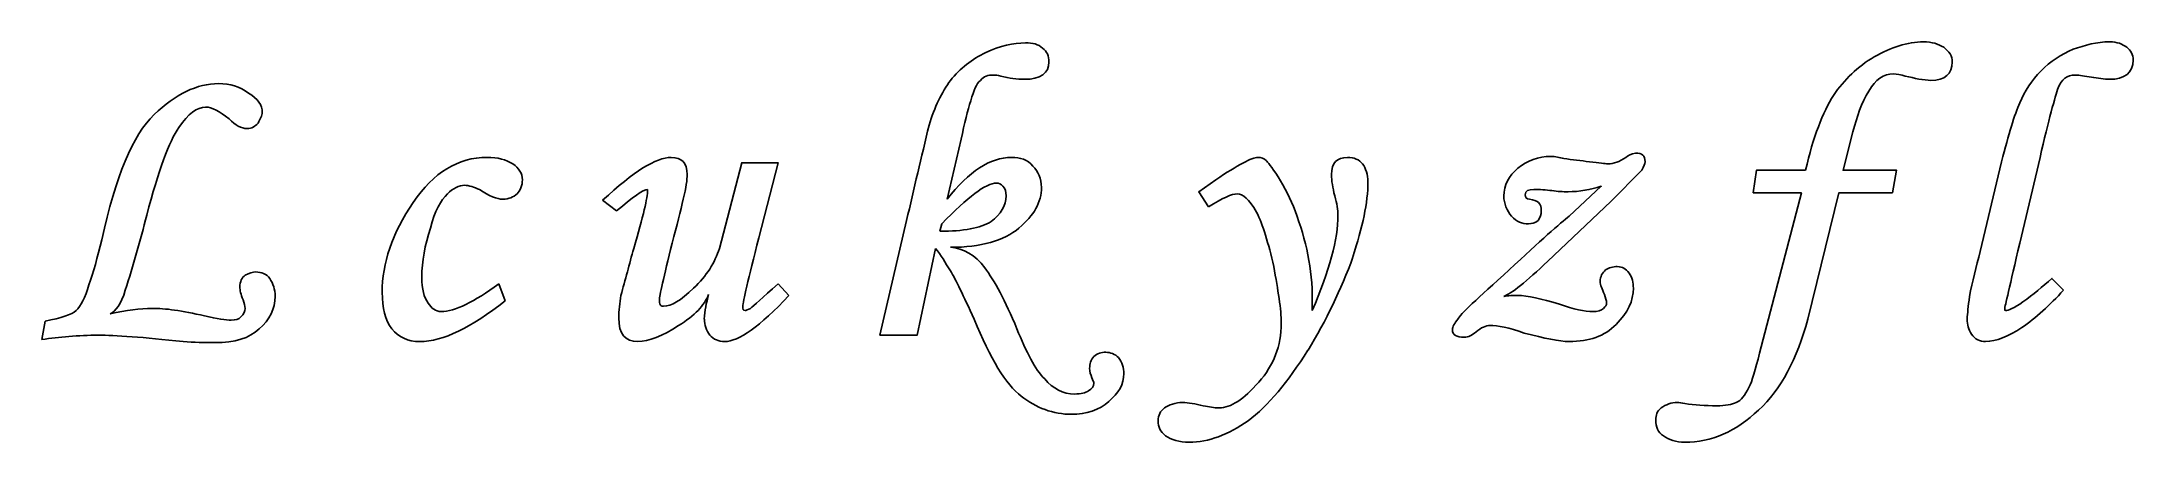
# Model space of a CAD drawing. Header units: millimetres. Extents: x 34 to 5984, y -3597 to 314.
# Drawn here: x 33.52 to 66.08, y 47.73 to 53.97 of the extents above; entities that cross this region are included whole.
import ezdxf

# ---------------------------------------------------------------- set-up
doc = ezdxf.new("R2010")
doc.units = ezdxf.units.MM

msp = doc.modelspace()

# ---------------------------------------------------------------- linework, layer by layer
at = {"color": 173, "lineweight": 25, "true_color": 0x4472c3}
for points in [[(47.433, 50.75), (47.15, 49.4), (46.567, 49.4), (46.983, 51.183, -0.00312), (47.333, 52.667)], [(53.3, 49.95, 0.0498), (53.233, 50.65, 0.038632), (53.033, 51.333, 0.04729), (52.767, 51.867)], [(63.533, 50, -0.010816), (63.7, 50.7), (64.033, 52.1)], [(57.3, 51.25), (57.8, 51.717, -0.078447), (57.283, 51.633)], [(64.367, 49.917, 0.023003), (64.817, 50.283), (65, 50.1)], [(50.367, 48.8, 0.165326), (50.283, 49.05, 0.204455), (50.083, 49.133)]]:
    msp.add_lwpolyline(points, format="xyb", dxfattribs=at)
for points in [[(47.833, 52.45), (47.617, 51.517)], [(61.717, 52.567), (61.567, 51.967), (62.4, 51.967), (62.333, 51.617), (61.5, 51.617), (61.017, 49.65)], [(64.633, 52.167), (64.317, 50.833)], [(44.067, 50.75), (44.417, 52.083), (44.983, 52.083), (44.683, 50.917)], [(51.683, 51.4), (51.533, 51.633), (51.8, 51.817)], [(58.433, 51.967), (57.95, 51.483), (56.967, 50.55)], [(60.267, 49.117), (60.917, 51.617), (60.167, 51.617), (60.217, 51.967), (60.983, 51.967)], [(42.467, 51.333), (42.25, 51.5)], [(47.533, 51.133), (47.5, 51.017)], [(40.633, 50.2), (40.733, 49.933)], [(44.983, 50.2), (45.15, 50.017)], [(33.517, 49.333), (33.567, 49.617)]]:
    msp.add_lwpolyline(points, dxfattribs=at)
for centre, radius, start, end in [((48.877, 52.396), 1.551, 115.1919, 141.2757), ((65.74, 52.423), 1.545, 112.4739, 134.9063), ((63.06, 52.033), 1.977, 120.7066, 146.1971), ((59.035, 65.075), 13.052, 261.9902, 263.7598), ((56.764, 49.491), 2.176, 82.8937, 90.3734), ((17.348, 55.722), 18.351, 342.1601, 345.9491), ((-76.188, 82.789), 123.162, 344.56807, 344.92169), ((46.243, 53.435), 8.191, 328.5901, 339.8712), ((44.243, 49.648), 0.409, 179.6598, 217.2101), ((36.17, 55.404), 6.121, 265.7487, 270.433), ((58.981, 47.941), 0.409, 89.6599, 127.2101)]:
    msp.add_arc(centre, radius, start, end, dxfattribs=at)
at = {"color": 7, "lineweight": 25}
for points in [[(48.217, 53.8), (48.433, 53.9), (48.65, 53.95), (48.833, 53.95)], [(48.833, 53.95), (48.95, 53.95), (49.033, 53.933), (49.1, 53.867)], [(49.1, 53.867), (49.167, 53.817), (49.2, 53.75), (49.2, 53.65)], [(62.05, 53.733), (62.317, 53.883), (62.567, 53.967), (62.817, 53.967)], [(62.817, 53.967), (62.95, 53.967), (63.05, 53.933), (63.133, 53.883)], [(63.133, 53.883), (63.217, 53.817), (63.267, 53.75), (63.267, 53.65)], [(65.15, 53.85), (65.333, 53.917), (65.517, 53.967), (65.717, 53.967)], [(65.717, 53.967), (65.833, 53.967), (65.917, 53.933), (65.983, 53.883)], [(65.983, 53.883), (66.05, 53.833), (66.083, 53.767), (66.083, 53.683)], [(48.333, 53.45), (48.25, 53.45), (48.183, 53.433), (48.133, 53.367)], [(48.45, 53.433), (48.4, 53.45), (48.367, 53.45), (48.333, 53.45)], [(48.817, 53.383), (48.7, 53.383), (48.583, 53.4), (48.45, 53.433)], [(49.2, 53.65), (49.2, 53.483), (49.067, 53.383), (48.817, 53.383)], [(62.35, 53.467), (62.2, 53.467), (62.067, 53.383), (61.967, 53.2)], [(62.533, 53.433), (62.467, 53.45), (62.4, 53.467), (62.35, 53.467)], [(62.933, 53.367), (62.817, 53.367), (62.683, 53.4), (62.533, 53.433)], [(63.267, 53.65), (63.267, 53.467), (63.15, 53.367), (62.933, 53.367)], [(64.317, 53.017), (64.4, 53.2), (64.5, 53.367), (64.65, 53.517)], [(65.183, 53.45), (65.05, 53.45), (64.967, 53.383), (64.917, 53.25)], [(65.433, 53.417), (65.333, 53.433), (65.25, 53.45), (65.183, 53.45)], [(65.717, 53.383), (65.633, 53.383), (65.533, 53.4), (65.433, 53.417)], [(66.083, 53.683), (66.083, 53.483), (65.95, 53.383), (65.717, 53.383)], [(35.267, 52.833), (35.6, 53.15), (35.933, 53.317), (36.267, 53.317)], [(36.267, 53.317), (36.45, 53.317), (36.6, 53.267), (36.733, 53.167)], [(36.733, 53.167), (36.883, 53.083), (36.95, 52.983), (36.95, 52.867)], [(47.333, 52.667), (47.417, 52.95), (47.533, 53.183), (47.667, 53.367)], [(48.133, 53.367), (48.067, 53.317), (48.033, 53.217), (47.983, 53.05)], [(60.983, 51.967), (61.1, 52.483), (61.25, 52.867), (61.417, 53.133)], [(61.967, 53.2), (61.85, 53.017), (61.783, 52.8), (61.717, 52.567)], [(64.917, 53.25), (64.867, 53.117), (64.767, 52.75), (64.633, 52.167)], [(34.45, 50.883), (34.667, 51.867), (34.933, 52.517), (35.267, 52.833)], [(36.067, 52.95), (35.933, 52.95), (35.8, 52.85), (35.65, 52.633)], [(36.433, 52.767), (36.283, 52.883), (36.167, 52.95), (36.067, 52.95)], [(36.717, 52.617), (36.617, 52.617), (36.533, 52.667), (36.433, 52.767)], [(36.95, 52.867), (36.95, 52.817), (36.917, 52.767), (36.883, 52.7)], [(47.983, 53.05), (47.933, 52.9), (47.883, 52.7), (47.833, 52.45)], [(64.033, 52.1), (64.15, 52.533), (64.233, 52.833), (64.317, 53.017)], [(35.65, 52.633), (35.5, 52.417), (35.333, 51.967), (35.15, 51.267)], [(36.883, 52.7), (36.833, 52.65), (36.783, 52.617), (36.717, 52.617)], [(39.3, 51.467), (39.617, 51.933), (40, 52.167), (40.45, 52.167)], [(40.45, 52.167), (40.617, 52.167), (40.75, 52.133), (40.85, 52.067)], [(42.25, 51.5), (42.733, 51.95), (43.083, 52.167), (43.317, 52.167)], [(43.317, 52.167), (43.483, 52.167), (43.567, 52.083), (43.567, 51.9)], [(47.617, 51.517), (47.95, 51.95), (48.283, 52.167), (48.617, 52.167)], [(48.617, 52.167), (48.75, 52.167), (48.867, 52.133), (48.95, 52.033)], [(51.8, 51.817), (52.133, 52.05), (52.367, 52.167), (52.45, 52.167)], [(52.45, 52.167), (52.5, 52.167), (52.55, 52.15), (52.583, 52.117)], [(52.583, 52.117), (52.6, 52.1), (52.667, 52.017), (52.767, 51.867)], [(53.6, 51.9), (53.6, 52.083), (53.683, 52.167), (53.85, 52.167)], [(53.85, 52.167), (53.95, 52.167), (54.033, 52.133), (54.083, 52.067)], [(56.5, 52), (56.65, 52.117), (56.817, 52.183), (57.017, 52.183)], [(57.017, 52.183), (57.083, 52.183), (57.15, 52.167), (57.217, 52.15)], [(57.9, 52.067), (58, 52.067), (58.083, 52.1), (58.183, 52.167)], [(58.183, 52.167), (58.217, 52.2), (58.267, 52.217), (58.333, 52.233)], [(58.333, 52.233), (58.433, 52.233), (58.483, 52.2), (58.483, 52.1)], [(40.85, 52.067), (40.95, 52), (41, 51.917), (41, 51.817)], [(41, 51.817), (41, 51.733), (40.967, 51.65), (40.917, 51.6)], [(43.567, 51.9), (43.567, 51.75), (43.483, 51.383), (43.333, 50.833)], [(48.95, 52.033), (49.033, 51.95), (49.083, 51.833), (49.083, 51.7)], [(53.65, 51.567), (53.617, 51.7), (53.6, 51.8), (53.6, 51.9)], [(54.167, 51.783), (54.167, 51.467), (54.083, 51.083), (53.933, 50.617)], [(54.083, 52.067), (54.133, 52), (54.167, 51.9), (54.167, 51.783)], [(56.283, 51.567), (56.283, 51.733), (56.367, 51.883), (56.5, 52)], [(57.617, 52.1), (57.767, 52.083), (57.867, 52.067), (57.9, 52.067)], [(58.483, 52.1), (58.483, 52.067), (58.467, 52.033), (58.433, 51.967)], [(38.817, 50.067), (38.817, 50.517), (38.967, 50.983), (39.3, 51.467)], [(39.833, 51.6), (39.733, 51.5), (39.633, 51.333), (39.567, 51.067)], [(40.1, 51.733), (40.017, 51.733), (39.917, 51.683), (39.833, 51.6)], [(40.333, 51.667), (40.25, 51.7), (40.167, 51.733), (40.1, 51.733)], [(40.7, 51.517), (40.6, 51.517), (40.483, 51.567), (40.333, 51.667)], [(40.917, 51.6), (40.867, 51.55), (40.783, 51.517), (40.7, 51.517)], [(42.95, 51.667), (42.883, 51.667), (42.717, 51.55), (42.467, 51.333)], [(42.733, 50.75), (42.883, 51.25), (42.95, 51.55), (42.95, 51.65)], [(42.95, 51.65), (42.95, 51.667), (42.95, 51.667), (42.95, 51.667)], [(48.383, 51.767), (48.217, 51.767), (47.933, 51.55), (47.533, 51.133)], [(48.3, 51.167), (48.45, 51.283), (48.533, 51.417), (48.533, 51.567)], [(48.483, 51.717), (48.45, 51.75), (48.417, 51.767), (48.383, 51.767)], [(48.533, 51.567), (48.533, 51.633), (48.517, 51.683), (48.483, 51.717)], [(49.083, 51.7), (49.083, 51.467), (48.967, 51.267), (48.733, 51.067)], [(52.133, 51.6), (52.05, 51.6), (51.9, 51.533), (51.683, 51.4)], [(52.433, 51.317), (52.317, 51.517), (52.217, 51.6), (52.133, 51.6)], [(53.7, 51.267), (53.7, 51.35), (53.683, 51.45), (53.65, 51.567)], [(56.4, 51.25), (56.333, 51.333), (56.283, 51.45), (56.283, 51.567)], [(56.75, 51.667), (56.667, 51.667), (56.617, 51.65), (56.617, 51.583)], [(56.617, 51.583), (56.617, 51.55), (56.633, 51.517), (56.683, 51.517)], [(56.683, 51.517), (56.817, 51.5), (56.867, 51.45), (56.867, 51.333)], [(57.283, 51.633), (57.2, 51.633), (57.117, 51.633), (57.033, 51.65)], [(47.5, 51.017), (47.867, 51.017), (48.133, 51.067), (48.3, 51.167)], [(52.7, 50.467), (52.617, 50.833), (52.533, 51.117), (52.433, 51.317)], [(53.3, 49.783), (53.567, 50.4), (53.7, 50.9), (53.7, 51.267)], [(56.367, 50.417), (56.85, 50.867), (57.167, 51.15), (57.3, 51.25)], [(56.667, 51.133), (56.567, 51.133), (56.483, 51.167), (56.4, 51.25)], [(56.817, 51.183), (56.767, 51.15), (56.717, 51.133), (56.667, 51.133)], [(56.867, 51.333), (56.867, 51.283), (56.85, 51.233), (56.817, 51.183)], [(34.25, 50.183), (34.317, 50.367), (34.383, 50.617), (34.45, 50.883)], [(39.567, 51.067), (39.483, 50.8), (39.433, 50.55), (39.433, 50.3)], [(43.333, 50.833), (43.2, 50.3), (43.133, 50), (43.133, 49.95)], [(44.683, 50.917), (44.517, 50.267), (44.433, 49.917), (44.433, 49.85)], [(48.733, 51.067), (48.5, 50.867), (48.133, 50.767), (47.667, 50.767)], [(64.317, 50.833), (64.167, 50.167), (64.083, 49.833), (64.083, 49.817)], [(43.667, 50.133), (43.867, 50.317), (44, 50.533), (44.067, 50.75)], [(47.667, 50.4), (47.583, 50.533), (47.517, 50.65), (47.433, 50.75)], [(47.667, 50.767), (47.867, 50.75), (48.05, 50.65), (48.2, 50.45)], [(56.967, 50.55), (56.633, 50.233), (56.4, 50.05), (56.283, 50)], [(34.05, 49.783), (34.117, 49.85), (34.2, 49.983), (34.25, 50.183)], [(36.6, 50.15), (36.6, 50.233), (36.633, 50.3), (36.683, 50.333)], [(36.683, 50.333), (36.75, 50.367), (36.8, 50.383), (36.85, 50.383)], [(36.85, 50.383), (36.933, 50.383), (37.017, 50.35), (37.067, 50.283)], [(37.067, 50.283), (37.117, 50.2), (37.15, 50.117), (37.15, 50)], [(39.433, 50.3), (39.433, 50.117), (39.467, 49.983), (39.533, 49.9)], [(39.733, 49.767), (39.95, 49.767), (40.25, 49.917), (40.633, 50.2)], [(44.55, 49.817), (44.6, 49.85), (44.733, 49.983), (44.983, 50.2)], [(48.033, 49.65), (47.867, 50.017), (47.75, 50.267), (47.667, 50.4)], [(48.2, 50.45), (48.35, 50.25), (48.517, 49.933), (48.7, 49.5)], [(52.817, 49.583), (52.817, 49.8), (52.767, 50.1), (52.7, 50.467)], [(55.567, 49.65), (55.6, 49.717), (55.867, 49.967), (56.367, 50.417)], [(57.783, 50.233), (57.783, 50.317), (57.817, 50.367), (57.867, 50.417)], [(57.85, 50.033), (57.817, 50.117), (57.783, 50.183), (57.783, 50.233)], [(57.867, 50.417), (57.917, 50.45), (57.983, 50.467), (58.05, 50.467)], [(58.05, 50.467), (58.133, 50.467), (58.183, 50.433), (58.233, 50.367)], [(58.233, 50.367), (58.283, 50.3), (58.3, 50.217), (58.3, 50.133)], [(34.817, 50.1), (34.75, 49.883), (34.667, 49.767), (34.583, 49.733)], [(36.65, 49.95), (36.617, 50.033), (36.6, 50.1), (36.6, 50.15)], [(36.683, 49.817), (36.683, 49.85), (36.667, 49.9), (36.65, 49.95)], [(37.15, 50), (37.15, 49.817), (37.067, 49.633), (36.9, 49.5)], [(38.967, 49.5), (38.867, 49.633), (38.817, 49.817), (38.817, 50.067)], [(40.733, 49.933), (40.2, 49.517), (39.767, 49.3), (39.4, 49.3)], [(39.533, 49.9), (39.583, 49.817), (39.65, 49.767), (39.733, 49.767)], [(42.5, 49.667), (42.5, 49.783), (42.517, 49.9), (42.533, 50.017)], [(43.133, 49.95), (43.133, 49.917), (43.133, 49.9), (43.15, 49.867)], [(43.15, 49.867), (43.167, 49.85), (43.183, 49.85), (43.2, 49.85)], [(43.2, 49.85), (43.317, 49.85), (43.467, 49.933), (43.667, 50.133)], [(43.9, 50.033), (43.833, 49.867), (43.683, 49.7), (43.433, 49.55)], [(43.833, 49.65), (43.833, 49.783), (43.867, 49.9), (43.9, 50.033)], [(45.15, 50.017), (44.7, 49.533), (44.367, 49.3), (44.15, 49.3)], [(44.433, 49.85), (44.433, 49.8), (44.433, 49.783), (44.467, 49.783)], [(53.3, 49.95), (53.3, 49.867), (53.3, 49.817), (53.3, 49.783)], [(56.283, 50), (56.35, 50.017), (56.433, 50.017), (56.5, 50.017)], [(56.5, 50.017), (56.65, 50.017), (56.867, 49.967), (57.15, 49.883)], [(57.15, 49.883), (57.367, 49.8), (57.55, 49.767), (57.667, 49.767)], [(57.833, 49.817), (57.867, 49.85), (57.883, 49.867), (57.883, 49.9)], [(57.883, 49.9), (57.883, 49.933), (57.867, 49.983), (57.85, 50.033)], [(58.3, 50.133), (58.3, 49.933), (58.217, 49.75), (58.033, 49.567)], [(63.5, 49.65), (63.5, 49.733), (63.517, 49.85), (63.533, 50)], [(64.1, 49.783), (64.133, 49.783), (64.233, 49.817), (64.367, 49.917)], [(65, 50.1), (64.783, 49.867), (64.567, 49.667), (64.35, 49.517)], [(33.567, 49.617), (33.817, 49.667), (33.983, 49.717), (34.05, 49.783)], [(34.583, 49.733), (34.833, 49.783), (35.05, 49.817), (35.233, 49.817)], [(35.233, 49.817), (35.433, 49.817), (35.7, 49.783), (36.05, 49.7)], [(36.05, 49.7), (36.25, 49.65), (36.383, 49.633), (36.467, 49.633)], [(36.467, 49.633), (36.533, 49.633), (36.583, 49.65), (36.617, 49.683)], [(36.617, 49.683), (36.667, 49.733), (36.683, 49.767), (36.683, 49.817)], [(42.8, 49.3), (42.6, 49.3), (42.5, 49.417), (42.5, 49.667)], [(43.433, 49.55), (43.183, 49.383), (42.967, 49.3), (42.8, 49.3)], [(44.467, 49.783), (44.483, 49.783), (44.517, 49.8), (44.55, 49.817)], [(48.767, 48.45), (48.533, 48.633), (48.283, 49.033), (48.033, 49.65)], [(52.467, 48.667), (52.7, 48.933), (52.817, 49.233), (52.817, 49.583)], [(55.483, 49.483), (55.483, 49.533), (55.517, 49.583), (55.567, 49.65)], [(56.067, 49.55), (56, 49.55), (55.933, 49.517), (55.85, 49.45)], [(56.6, 49.433), (56.367, 49.517), (56.183, 49.55), (56.067, 49.55)], [(58.033, 49.567), (57.85, 49.383), (57.617, 49.3), (57.3, 49.3)], [(57.667, 49.767), (57.75, 49.767), (57.8, 49.783), (57.833, 49.817)], [(61.017, 49.65), (60.85, 49.033), (60.6, 48.55), (60.25, 48.233)], [(63.567, 49.417), (63.517, 49.483), (63.5, 49.567), (63.5, 49.65)], [(64.35, 49.517), (64.133, 49.383), (63.95, 49.3), (63.783, 49.3)], [(64.083, 49.817), (64.083, 49.783), (64.083, 49.783), (64.1, 49.783)], [(34.4, 49.4), (34.083, 49.4), (33.783, 49.367), (33.517, 49.333)], [(35.717, 49.3), (35.1, 49.367), (34.65, 49.4), (34.4, 49.4)], [(36.9, 49.5), (36.75, 49.35), (36.517, 49.283), (36.217, 49.283)], [(39.4, 49.3), (39.217, 49.3), (39.067, 49.367), (38.967, 49.5)], [(44.15, 49.3), (44.05, 49.3), (43.983, 49.333), (43.917, 49.4)], [(48.7, 49.5), (48.85, 49.133), (48.983, 48.867), (49.133, 48.717)], [(55.667, 49.367), (55.55, 49.367), (55.483, 49.4), (55.483, 49.483)], [(55.85, 49.45), (55.783, 49.4), (55.733, 49.367), (55.667, 49.367)], [(57.3, 49.3), (57.15, 49.3), (56.917, 49.35), (56.6, 49.433)], [(63.783, 49.3), (63.7, 49.3), (63.617, 49.333), (63.567, 49.417)], [(49.833, 48.883), (49.833, 48.95), (49.85, 49.017), (49.9, 49.067)], [(49.867, 48.733), (49.85, 48.783), (49.833, 48.833), (49.833, 48.883)], [(49.9, 49.067), (49.95, 49.117), (50.017, 49.133), (50.083, 49.133)], [(53.233, 49.167), (52.917, 48.667), (52.617, 48.3), (52.3, 48.067)], [(60.1, 48.583), (60.15, 48.683), (60.2, 48.867), (60.267, 49.117)], [(49.133, 48.717), (49.267, 48.567), (49.417, 48.483), (49.6, 48.483)], [(49.6, 48.483), (49.7, 48.483), (49.767, 48.5), (49.817, 48.533)], [(49.817, 48.533), (49.867, 48.567), (49.9, 48.6), (49.9, 48.65)], [(49.9, 48.65), (49.9, 48.667), (49.883, 48.7), (49.867, 48.733)], [(50.367, 48.8), (50.367, 48.633), (50.283, 48.5), (50.133, 48.367)], [(51.85, 48.267), (52.033, 48.267), (52.233, 48.4), (52.467, 48.667)], [(59.9, 48.35), (59.983, 48.383), (60.033, 48.467), (60.1, 48.583)], [(49.55, 48.167), (49.267, 48.167), (49, 48.267), (48.767, 48.45)], [(50.133, 48.367), (49.983, 48.233), (49.783, 48.167), (49.55, 48.167)], [(50.9, 48.067), (50.9, 48.15), (50.933, 48.217), (51, 48.267)], [(51, 48.267), (51.067, 48.317), (51.167, 48.35), (51.283, 48.35)], [(51.283, 48.35), (51.367, 48.35), (51.483, 48.333), (51.6, 48.3)], [(51.6, 48.3), (51.7, 48.283), (51.767, 48.267), (51.85, 48.267)], [(58.65, 48.083), (58.65, 48.15), (58.667, 48.217), (58.733, 48.267)], [(58.983, 48.35), (59.017, 48.35), (59.05, 48.35), (59.1, 48.333)], [(59.1, 48.333), (59.25, 48.317), (59.417, 48.3), (59.6, 48.3)], [(60.25, 48.233), (59.9, 47.9), (59.517, 47.733), (59.1, 47.733)], [(59.6, 48.3), (59.733, 48.3), (59.833, 48.317), (59.9, 48.35)], [(51.017, 47.833), (50.933, 47.9), (50.9, 47.967), (50.9, 48.067)], [(52.3, 48.067), (52, 47.85), (51.683, 47.733), (51.383, 47.733)], [(58.767, 47.833), (58.683, 47.883), (58.65, 47.967), (58.65, 48.083)], [(51.383, 47.733), (51.233, 47.733), (51.1, 47.767), (51.017, 47.833)], [(59.1, 47.733), (58.967, 47.733), (58.85, 47.767), (58.767, 47.833)]]:
    msp.add_open_spline(points, degree=3, dxfattribs=at)
at = {"color": 173, "lineweight": 25, "true_color": 0x4472c3}
for points in [[(48.217, 53.8), (48.433, 53.9), (48.65, 53.95), (48.833, 53.95)], [(48.833, 53.95), (48.95, 53.95), (49.033, 53.933), (49.1, 53.867)], [(49.1, 53.867), (49.167, 53.817), (49.2, 53.75), (49.2, 53.65)], [(62.05, 53.733), (62.317, 53.883), (62.567, 53.967), (62.817, 53.967)], [(62.817, 53.967), (62.95, 53.967), (63.05, 53.933), (63.133, 53.883)], [(63.133, 53.883), (63.217, 53.817), (63.267, 53.75), (63.267, 53.65)], [(65.15, 53.85), (65.333, 53.917), (65.517, 53.967), (65.717, 53.967)], [(65.717, 53.967), (65.833, 53.967), (65.917, 53.933), (65.983, 53.883)], [(65.983, 53.883), (66.05, 53.833), (66.083, 53.767), (66.083, 53.683)], [(48.333, 53.45), (48.25, 53.45), (48.183, 53.433), (48.133, 53.367)], [(48.45, 53.433), (48.4, 53.45), (48.367, 53.45), (48.333, 53.45)], [(48.817, 53.383), (48.7, 53.383), (48.583, 53.4), (48.45, 53.433)], [(49.2, 53.65), (49.2, 53.483), (49.067, 53.383), (48.817, 53.383)], [(62.35, 53.467), (62.2, 53.467), (62.067, 53.383), (61.967, 53.2)], [(62.533, 53.433), (62.467, 53.45), (62.4, 53.467), (62.35, 53.467)], [(62.933, 53.367), (62.817, 53.367), (62.683, 53.4), (62.533, 53.433)], [(63.267, 53.65), (63.267, 53.467), (63.15, 53.367), (62.933, 53.367)], [(64.317, 53.017), (64.4, 53.2), (64.5, 53.367), (64.65, 53.517)], [(65.183, 53.45), (65.05, 53.45), (64.967, 53.383), (64.917, 53.25)], [(65.433, 53.417), (65.333, 53.433), (65.25, 53.45), (65.183, 53.45)], [(65.717, 53.383), (65.633, 53.383), (65.533, 53.4), (65.433, 53.417)], [(66.083, 53.683), (66.083, 53.483), (65.95, 53.383), (65.717, 53.383)], [(35.267, 52.833), (35.6, 53.15), (35.933, 53.317), (36.267, 53.317)], [(36.267, 53.317), (36.45, 53.317), (36.6, 53.267), (36.733, 53.167)], [(36.733, 53.167), (36.883, 53.083), (36.95, 52.983), (36.95, 52.867)], [(47.333, 52.667), (47.417, 52.95), (47.533, 53.183), (47.667, 53.367)], [(48.133, 53.367), (48.067, 53.317), (48.033, 53.217), (47.983, 53.05)], [(60.983, 51.967), (61.1, 52.483), (61.25, 52.867), (61.417, 53.133)], [(61.967, 53.2), (61.85, 53.017), (61.783, 52.8), (61.717, 52.567)], [(64.917, 53.25), (64.867, 53.117), (64.767, 52.75), (64.633, 52.167)], [(34.45, 50.883), (34.667, 51.867), (34.933, 52.517), (35.267, 52.833)], [(36.067, 52.95), (35.933, 52.95), (35.8, 52.85), (35.65, 52.633)], [(36.433, 52.767), (36.283, 52.883), (36.167, 52.95), (36.067, 52.95)], [(36.717, 52.617), (36.617, 52.617), (36.533, 52.667), (36.433, 52.767)], [(36.95, 52.867), (36.95, 52.817), (36.917, 52.767), (36.883, 52.7)], [(47.983, 53.05), (47.933, 52.9), (47.883, 52.7), (47.833, 52.45)], [(64.033, 52.1), (64.15, 52.533), (64.233, 52.833), (64.317, 53.017)], [(35.65, 52.633), (35.5, 52.417), (35.333, 51.967), (35.15, 51.267)], [(36.883, 52.7), (36.833, 52.65), (36.783, 52.617), (36.717, 52.617)], [(39.3, 51.467), (39.617, 51.933), (40, 52.167), (40.45, 52.167)], [(40.45, 52.167), (40.617, 52.167), (40.75, 52.133), (40.85, 52.067)], [(42.25, 51.5), (42.733, 51.95), (43.083, 52.167), (43.317, 52.167)], [(43.317, 52.167), (43.483, 52.167), (43.567, 52.083), (43.567, 51.9)], [(47.617, 51.517), (47.95, 51.95), (48.283, 52.167), (48.617, 52.167)], [(48.617, 52.167), (48.75, 52.167), (48.867, 52.133), (48.95, 52.033)], [(51.8, 51.817), (52.133, 52.05), (52.367, 52.167), (52.45, 52.167)], [(52.45, 52.167), (52.5, 52.167), (52.55, 52.15), (52.583, 52.117)], [(52.583, 52.117), (52.6, 52.1), (52.667, 52.017), (52.767, 51.867)], [(53.6, 51.9), (53.6, 52.083), (53.683, 52.167), (53.85, 52.167)], [(53.85, 52.167), (53.95, 52.167), (54.033, 52.133), (54.083, 52.067)], [(56.5, 52), (56.65, 52.117), (56.817, 52.183), (57.017, 52.183)], [(57.017, 52.183), (57.083, 52.183), (57.15, 52.167), (57.217, 52.15)], [(57.9, 52.067), (58, 52.067), (58.083, 52.1), (58.183, 52.167)], [(58.183, 52.167), (58.217, 52.2), (58.267, 52.217), (58.333, 52.233)], [(58.333, 52.233), (58.433, 52.233), (58.483, 52.2), (58.483, 52.1)], [(40.85, 52.067), (40.95, 52), (41, 51.917), (41, 51.817)], [(41, 51.817), (41, 51.733), (40.967, 51.65), (40.917, 51.6)], [(43.567, 51.9), (43.567, 51.75), (43.483, 51.383), (43.333, 50.833)], [(48.95, 52.033), (49.033, 51.95), (49.083, 51.833), (49.083, 51.7)], [(53.65, 51.567), (53.617, 51.7), (53.6, 51.8), (53.6, 51.9)], [(54.167, 51.783), (54.167, 51.467), (54.083, 51.083), (53.933, 50.617)], [(54.083, 52.067), (54.133, 52), (54.167, 51.9), (54.167, 51.783)], [(56.283, 51.567), (56.283, 51.733), (56.367, 51.883), (56.5, 52)], [(57.617, 52.1), (57.767, 52.083), (57.867, 52.067), (57.9, 52.067)], [(58.483, 52.1), (58.483, 52.067), (58.467, 52.033), (58.433, 51.967)], [(38.817, 50.067), (38.817, 50.517), (38.967, 50.983), (39.3, 51.467)], [(39.833, 51.6), (39.733, 51.5), (39.633, 51.333), (39.567, 51.067)], [(40.1, 51.733), (40.017, 51.733), (39.917, 51.683), (39.833, 51.6)], [(40.333, 51.667), (40.25, 51.7), (40.167, 51.733), (40.1, 51.733)], [(40.7, 51.517), (40.6, 51.517), (40.483, 51.567), (40.333, 51.667)], [(40.917, 51.6), (40.867, 51.55), (40.783, 51.517), (40.7, 51.517)], [(42.95, 51.667), (42.883, 51.667), (42.717, 51.55), (42.467, 51.333)], [(42.733, 50.75), (42.883, 51.25), (42.95, 51.55), (42.95, 51.65)], [(42.95, 51.65), (42.95, 51.667), (42.95, 51.667), (42.95, 51.667)], [(48.383, 51.767), (48.217, 51.767), (47.933, 51.55), (47.533, 51.133)], [(48.3, 51.167), (48.45, 51.283), (48.533, 51.417), (48.533, 51.567)], [(48.483, 51.717), (48.45, 51.75), (48.417, 51.767), (48.383, 51.767)], [(48.533, 51.567), (48.533, 51.633), (48.517, 51.683), (48.483, 51.717)], [(49.083, 51.7), (49.083, 51.467), (48.967, 51.267), (48.733, 51.067)], [(52.133, 51.6), (52.05, 51.6), (51.9, 51.533), (51.683, 51.4)], [(52.433, 51.317), (52.317, 51.517), (52.217, 51.6), (52.133, 51.6)], [(53.7, 51.267), (53.7, 51.35), (53.683, 51.45), (53.65, 51.567)], [(56.4, 51.25), (56.333, 51.333), (56.283, 51.45), (56.283, 51.567)], [(56.75, 51.667), (56.667, 51.667), (56.617, 51.65), (56.617, 51.583)], [(56.617, 51.583), (56.617, 51.55), (56.633, 51.517), (56.683, 51.517)], [(56.683, 51.517), (56.817, 51.5), (56.867, 51.45), (56.867, 51.333)], [(57.283, 51.633), (57.2, 51.633), (57.117, 51.633), (57.033, 51.65)], [(47.5, 51.017), (47.867, 51.017), (48.133, 51.067), (48.3, 51.167)], [(52.7, 50.467), (52.617, 50.833), (52.533, 51.117), (52.433, 51.317)], [(53.3, 49.783), (53.567, 50.4), (53.7, 50.9), (53.7, 51.267)], [(56.367, 50.417), (56.85, 50.867), (57.167, 51.15), (57.3, 51.25)], [(56.667, 51.133), (56.567, 51.133), (56.483, 51.167), (56.4, 51.25)], [(56.817, 51.183), (56.767, 51.15), (56.717, 51.133), (56.667, 51.133)], [(56.867, 51.333), (56.867, 51.283), (56.85, 51.233), (56.817, 51.183)], [(34.25, 50.183), (34.317, 50.367), (34.383, 50.617), (34.45, 50.883)], [(39.567, 51.067), (39.483, 50.8), (39.433, 50.55), (39.433, 50.3)], [(43.333, 50.833), (43.2, 50.3), (43.133, 50), (43.133, 49.95)], [(44.683, 50.917), (44.517, 50.267), (44.433, 49.917), (44.433, 49.85)], [(48.733, 51.067), (48.5, 50.867), (48.133, 50.767), (47.667, 50.767)], [(64.317, 50.833), (64.167, 50.167), (64.083, 49.833), (64.083, 49.817)], [(43.667, 50.133), (43.867, 50.317), (44, 50.533), (44.067, 50.75)], [(47.667, 50.4), (47.583, 50.533), (47.517, 50.65), (47.433, 50.75)], [(47.667, 50.767), (47.867, 50.75), (48.05, 50.65), (48.2, 50.45)], [(56.967, 50.55), (56.633, 50.233), (56.4, 50.05), (56.283, 50)], [(34.05, 49.783), (34.117, 49.85), (34.2, 49.983), (34.25, 50.183)], [(36.6, 50.15), (36.6, 50.233), (36.633, 50.3), (36.683, 50.333)], [(36.683, 50.333), (36.75, 50.367), (36.8, 50.383), (36.85, 50.383)], [(36.85, 50.383), (36.933, 50.383), (37.017, 50.35), (37.067, 50.283)], [(37.067, 50.283), (37.117, 50.2), (37.15, 50.117), (37.15, 50)], [(39.433, 50.3), (39.433, 50.117), (39.467, 49.983), (39.533, 49.9)], [(39.733, 49.767), (39.95, 49.767), (40.25, 49.917), (40.633, 50.2)], [(44.55, 49.817), (44.6, 49.85), (44.733, 49.983), (44.983, 50.2)], [(48.033, 49.65), (47.867, 50.017), (47.75, 50.267), (47.667, 50.4)], [(48.2, 50.45), (48.35, 50.25), (48.517, 49.933), (48.7, 49.5)], [(52.817, 49.583), (52.817, 49.8), (52.767, 50.1), (52.7, 50.467)], [(55.567, 49.65), (55.6, 49.717), (55.867, 49.967), (56.367, 50.417)], [(57.783, 50.233), (57.783, 50.317), (57.817, 50.367), (57.867, 50.417)], [(57.85, 50.033), (57.817, 50.117), (57.783, 50.183), (57.783, 50.233)], [(57.867, 50.417), (57.917, 50.45), (57.983, 50.467), (58.05, 50.467)], [(58.05, 50.467), (58.133, 50.467), (58.183, 50.433), (58.233, 50.367)], [(58.233, 50.367), (58.283, 50.3), (58.3, 50.217), (58.3, 50.133)], [(34.817, 50.1), (34.75, 49.883), (34.667, 49.767), (34.583, 49.733)], [(36.65, 49.95), (36.617, 50.033), (36.6, 50.1), (36.6, 50.15)], [(36.683, 49.817), (36.683, 49.85), (36.667, 49.9), (36.65, 49.95)], [(37.15, 50), (37.15, 49.817), (37.067, 49.633), (36.9, 49.5)], [(38.967, 49.5), (38.867, 49.633), (38.817, 49.817), (38.817, 50.067)], [(40.733, 49.933), (40.2, 49.517), (39.767, 49.3), (39.4, 49.3)], [(39.533, 49.9), (39.583, 49.817), (39.65, 49.767), (39.733, 49.767)], [(42.5, 49.667), (42.5, 49.783), (42.517, 49.9), (42.533, 50.017)], [(43.133, 49.95), (43.133, 49.917), (43.133, 49.9), (43.15, 49.867)], [(43.15, 49.867), (43.167, 49.85), (43.183, 49.85), (43.2, 49.85)], [(43.2, 49.85), (43.317, 49.85), (43.467, 49.933), (43.667, 50.133)], [(43.9, 50.033), (43.833, 49.867), (43.683, 49.7), (43.433, 49.55)], [(43.833, 49.65), (43.833, 49.783), (43.867, 49.9), (43.9, 50.033)], [(45.15, 50.017), (44.7, 49.533), (44.367, 49.3), (44.15, 49.3)], [(44.433, 49.85), (44.433, 49.8), (44.433, 49.783), (44.467, 49.783)], [(53.3, 49.95), (53.3, 49.867), (53.3, 49.817), (53.3, 49.783)], [(56.283, 50), (56.35, 50.017), (56.433, 50.017), (56.5, 50.017)], [(56.5, 50.017), (56.65, 50.017), (56.867, 49.967), (57.15, 49.883)], [(57.15, 49.883), (57.367, 49.8), (57.55, 49.767), (57.667, 49.767)], [(57.833, 49.817), (57.867, 49.85), (57.883, 49.867), (57.883, 49.9)], [(57.883, 49.9), (57.883, 49.933), (57.867, 49.983), (57.85, 50.033)], [(58.3, 50.133), (58.3, 49.933), (58.217, 49.75), (58.033, 49.567)], [(63.5, 49.65), (63.5, 49.733), (63.517, 49.85), (63.533, 50)], [(64.1, 49.783), (64.133, 49.783), (64.233, 49.817), (64.367, 49.917)], [(65, 50.1), (64.783, 49.867), (64.567, 49.667), (64.35, 49.517)], [(33.567, 49.617), (33.817, 49.667), (33.983, 49.717), (34.05, 49.783)], [(34.583, 49.733), (34.833, 49.783), (35.05, 49.817), (35.233, 49.817)], [(35.233, 49.817), (35.433, 49.817), (35.7, 49.783), (36.05, 49.7)], [(36.05, 49.7), (36.25, 49.65), (36.383, 49.633), (36.467, 49.633)], [(36.467, 49.633), (36.533, 49.633), (36.583, 49.65), (36.617, 49.683)], [(36.617, 49.683), (36.667, 49.733), (36.683, 49.767), (36.683, 49.817)], [(42.8, 49.3), (42.6, 49.3), (42.5, 49.417), (42.5, 49.667)], [(43.433, 49.55), (43.183, 49.383), (42.967, 49.3), (42.8, 49.3)], [(44.467, 49.783), (44.483, 49.783), (44.517, 49.8), (44.55, 49.817)], [(48.767, 48.45), (48.533, 48.633), (48.283, 49.033), (48.033, 49.65)], [(52.467, 48.667), (52.7, 48.933), (52.817, 49.233), (52.817, 49.583)], [(55.483, 49.483), (55.483, 49.533), (55.517, 49.583), (55.567, 49.65)], [(56.067, 49.55), (56, 49.55), (55.933, 49.517), (55.85, 49.45)], [(56.6, 49.433), (56.367, 49.517), (56.183, 49.55), (56.067, 49.55)], [(58.033, 49.567), (57.85, 49.383), (57.617, 49.3), (57.3, 49.3)], [(57.667, 49.767), (57.75, 49.767), (57.8, 49.783), (57.833, 49.817)], [(61.017, 49.65), (60.85, 49.033), (60.6, 48.55), (60.25, 48.233)], [(63.567, 49.417), (63.517, 49.483), (63.5, 49.567), (63.5, 49.65)], [(64.35, 49.517), (64.133, 49.383), (63.95, 49.3), (63.783, 49.3)], [(64.083, 49.817), (64.083, 49.783), (64.083, 49.783), (64.1, 49.783)], [(34.4, 49.4), (34.083, 49.4), (33.783, 49.367), (33.517, 49.333)], [(35.717, 49.3), (35.1, 49.367), (34.65, 49.4), (34.4, 49.4)], [(36.9, 49.5), (36.75, 49.35), (36.517, 49.283), (36.217, 49.283)], [(39.4, 49.3), (39.217, 49.3), (39.067, 49.367), (38.967, 49.5)], [(44.15, 49.3), (44.05, 49.3), (43.983, 49.333), (43.917, 49.4)], [(48.7, 49.5), (48.85, 49.133), (48.983, 48.867), (49.133, 48.717)], [(55.667, 49.367), (55.55, 49.367), (55.483, 49.4), (55.483, 49.483)], [(55.85, 49.45), (55.783, 49.4), (55.733, 49.367), (55.667, 49.367)], [(57.3, 49.3), (57.15, 49.3), (56.917, 49.35), (56.6, 49.433)], [(63.783, 49.3), (63.7, 49.3), (63.617, 49.333), (63.567, 49.417)], [(49.833, 48.883), (49.833, 48.95), (49.85, 49.017), (49.9, 49.067)], [(49.867, 48.733), (49.85, 48.783), (49.833, 48.833), (49.833, 48.883)], [(49.9, 49.067), (49.95, 49.117), (50.017, 49.133), (50.083, 49.133)], [(53.233, 49.167), (52.917, 48.667), (52.617, 48.3), (52.3, 48.067)], [(60.1, 48.583), (60.15, 48.683), (60.2, 48.867), (60.267, 49.117)], [(49.133, 48.717), (49.267, 48.567), (49.417, 48.483), (49.6, 48.483)], [(49.6, 48.483), (49.7, 48.483), (49.767, 48.5), (49.817, 48.533)], [(49.817, 48.533), (49.867, 48.567), (49.9, 48.6), (49.9, 48.65)], [(49.9, 48.65), (49.9, 48.667), (49.883, 48.7), (49.867, 48.733)], [(50.367, 48.8), (50.367, 48.633), (50.283, 48.5), (50.133, 48.367)], [(51.85, 48.267), (52.033, 48.267), (52.233, 48.4), (52.467, 48.667)], [(59.9, 48.35), (59.983, 48.383), (60.033, 48.467), (60.1, 48.583)], [(49.55, 48.167), (49.267, 48.167), (49, 48.267), (48.767, 48.45)], [(50.133, 48.367), (49.983, 48.233), (49.783, 48.167), (49.55, 48.167)], [(50.9, 48.067), (50.9, 48.15), (50.933, 48.217), (51, 48.267)], [(51, 48.267), (51.067, 48.317), (51.167, 48.35), (51.283, 48.35)], [(51.283, 48.35), (51.367, 48.35), (51.483, 48.333), (51.6, 48.3)], [(51.6, 48.3), (51.7, 48.283), (51.767, 48.267), (51.85, 48.267)], [(58.65, 48.083), (58.65, 48.15), (58.667, 48.217), (58.733, 48.267)], [(58.983, 48.35), (59.017, 48.35), (59.05, 48.35), (59.1, 48.333)], [(59.1, 48.333), (59.25, 48.317), (59.417, 48.3), (59.6, 48.3)], [(60.25, 48.233), (59.9, 47.9), (59.517, 47.733), (59.1, 47.733)], [(59.6, 48.3), (59.733, 48.3), (59.833, 48.317), (59.9, 48.35)], [(51.017, 47.833), (50.933, 47.9), (50.9, 47.967), (50.9, 48.067)], [(52.3, 48.067), (52, 47.85), (51.683, 47.733), (51.383, 47.733)], [(58.767, 47.833), (58.683, 47.883), (58.65, 47.967), (58.65, 48.083)], [(51.383, 47.733), (51.233, 47.733), (51.1, 47.767), (51.017, 47.833)], [(59.1, 47.733), (58.967, 47.733), (58.85, 47.767), (58.767, 47.833)]]:
    msp.add_open_spline(points, degree=3, dxfattribs=at)

doc.saveas('drawing.dxf')
